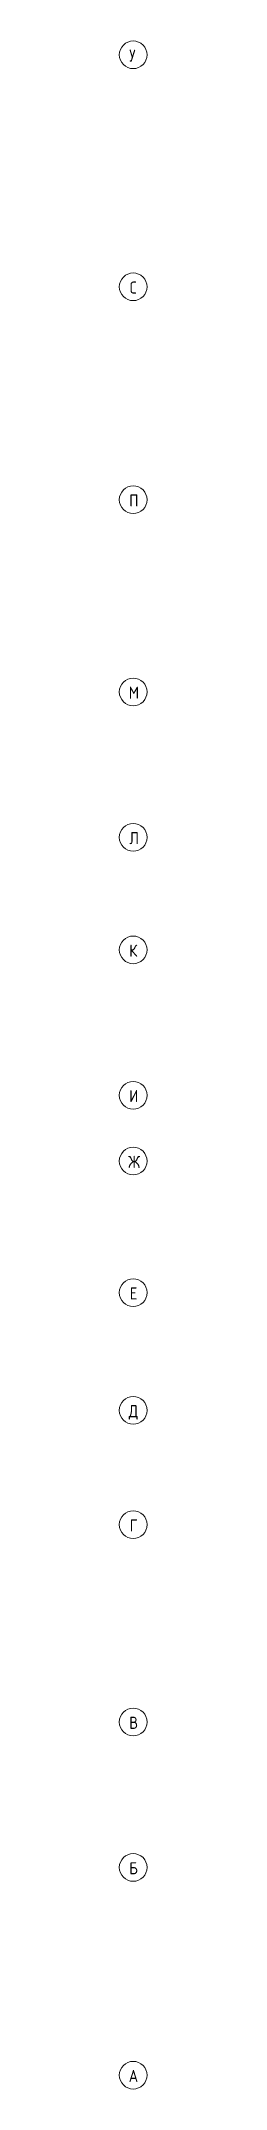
# Model space of a CAD drawing. Header units: millimetres. Extents: x -68946 to 288321, y -402657 to 324925.
# Drawn here: x 77406 to 78224, y 116822 to 175972 of the extents above; entities that cross this region are included whole.
import ezdxf

# ---------------------------------------------------------------- set-up
doc = ezdxf.new("R2010")
doc.units = ezdxf.units.MM
doc.layers.add('Оси', color=250, linetype='Continuous', lineweight=9)
doc.styles.add('GOST Common', font='', dxfattribs={"width": 0.9, "height": 350})
doc.styles.get('GOST Common').set_extended_font_data('GOST Common')

msp = doc.modelspace()

# ---------------------------------------------------------------- texts
at = {"layer": 'Оси', "lineweight": 25, "char_height": 350, "attachment_point": 1, "style": 'GOST Common'}
for s, insert, width in [('\\fGOST Common|b0|i0|c204|p34|;\\W.9;У', (77692.357, 175724.8595), 310.253062), ('\\fGOST Common|b0|i0|c204|p34|;\\W.9;С', (77707.207, 169024.8595), 274.177125), ('\\fGOST Common|b0|i0|c204|p34|;\\W.9;П', (77692.357, 162874.8595), 310.253062), ('\\fGOST Common|b0|i0|c204|p34|;\\W.9;М', (77677.507, 157324.8595), 346.329), ('\\fGOST Common|b0|i0|c204|p34|;\\W.9;Л', (77695.057, 153124.8595), 303.037875), ('\\fGOST Common|b0|i0|c204|p34|;\\W.9;К', (77692.357, 149874.8599), 310.253062), ('\\fGOST Common|b0|i0|c204|p34|;\\W.9;И', (77692.357, 145674.8599), 310.253062), ('\\fGOST Common|b0|i0|c204|p34|;\\W.9;Ж', (77659.507, 143774.8595), 389.620125), ('\\fGOST Common|b0|i0|c204|p34|;\\W.9;Е', (77707.207, 139974.8595), 274.177125), ('\\fGOST Common|b0|i0|c204|p34|;\\W.9;Д', (77677.507, 136574.8595), 346.329), ('\\fGOST Common|b0|i0|c204|p34|;\\W.9;Г', (77707.207, 133274.8595), 274.177125), ('\\fGOST Common|b0|i0|c204|p34|;\\W.9;В', (77692.357, 127574.8595), 310.253062), ('\\fGOST Common|b0|i0|c204|p34|;\\W.9;Б', (77692.357, 123374.8595), 310.253062), ('\\fGOST Common|b0|i0|c204|p34|;\\W.9;А', (77677.507, 117374.8595), 346.329)]:
    msp.add_mtext(s, dxfattribs=dict(at, insert=insert, width=width))

# ---------------------------------------------------------------- blocks, each defined once
blk = doc.blocks.new('Ось сетки - Круг_Ø8 мм-39983606-АР1_Маркировочный план подвала_ Блок 2_ 3')
at = {"layer": 'Оси'}
for start, end in [(360, 180), (180, 360)]:
    blk.add_arc((0, 0), 4, start, end, dxfattribs=at)

# ---------------------------------------------------------------- block references
at = {"layer": 'Оси', "lineweight": 25, "xscale": 99.99999999999993, "yscale": 99.99999999999993, "zscale": 99.99999999999993, "rotation": 269.9999999999994}
for p in [(77805.6799, 175572.2725), (77805.6799, 168872.2725), (77805.6799, 162722.2725), (77805.6799, 157172.2725), (77805.6799, 152972.2725), (77805.6799, 149722.2729), (77805.6799, 145522.2729), (77805.6799, 143622.2725), (77805.6799, 139822.2725), (77805.6799, 136422.2725), (77805.6799, 133122.2725), (77805.6799, 127422.2725), (77805.6799, 123222.2725), (77805.6799, 117222.2725)]:
    msp.add_blockref('Ось сетки - Круг_Ø8 мм-39983606-АР1_Маркировочный план подвала_ Блок 2_ 3', p, dxfattribs=at)

msp.set_redraw_order([(e.dxf.handle, doc.entitydb.next_handle()) for e in msp.query("TEXT MTEXT ATTDEF DIMENSION ARC_DIMENSION")])  # texts and dimensions are drawn at this point

doc.saveas('drawing.dxf')
